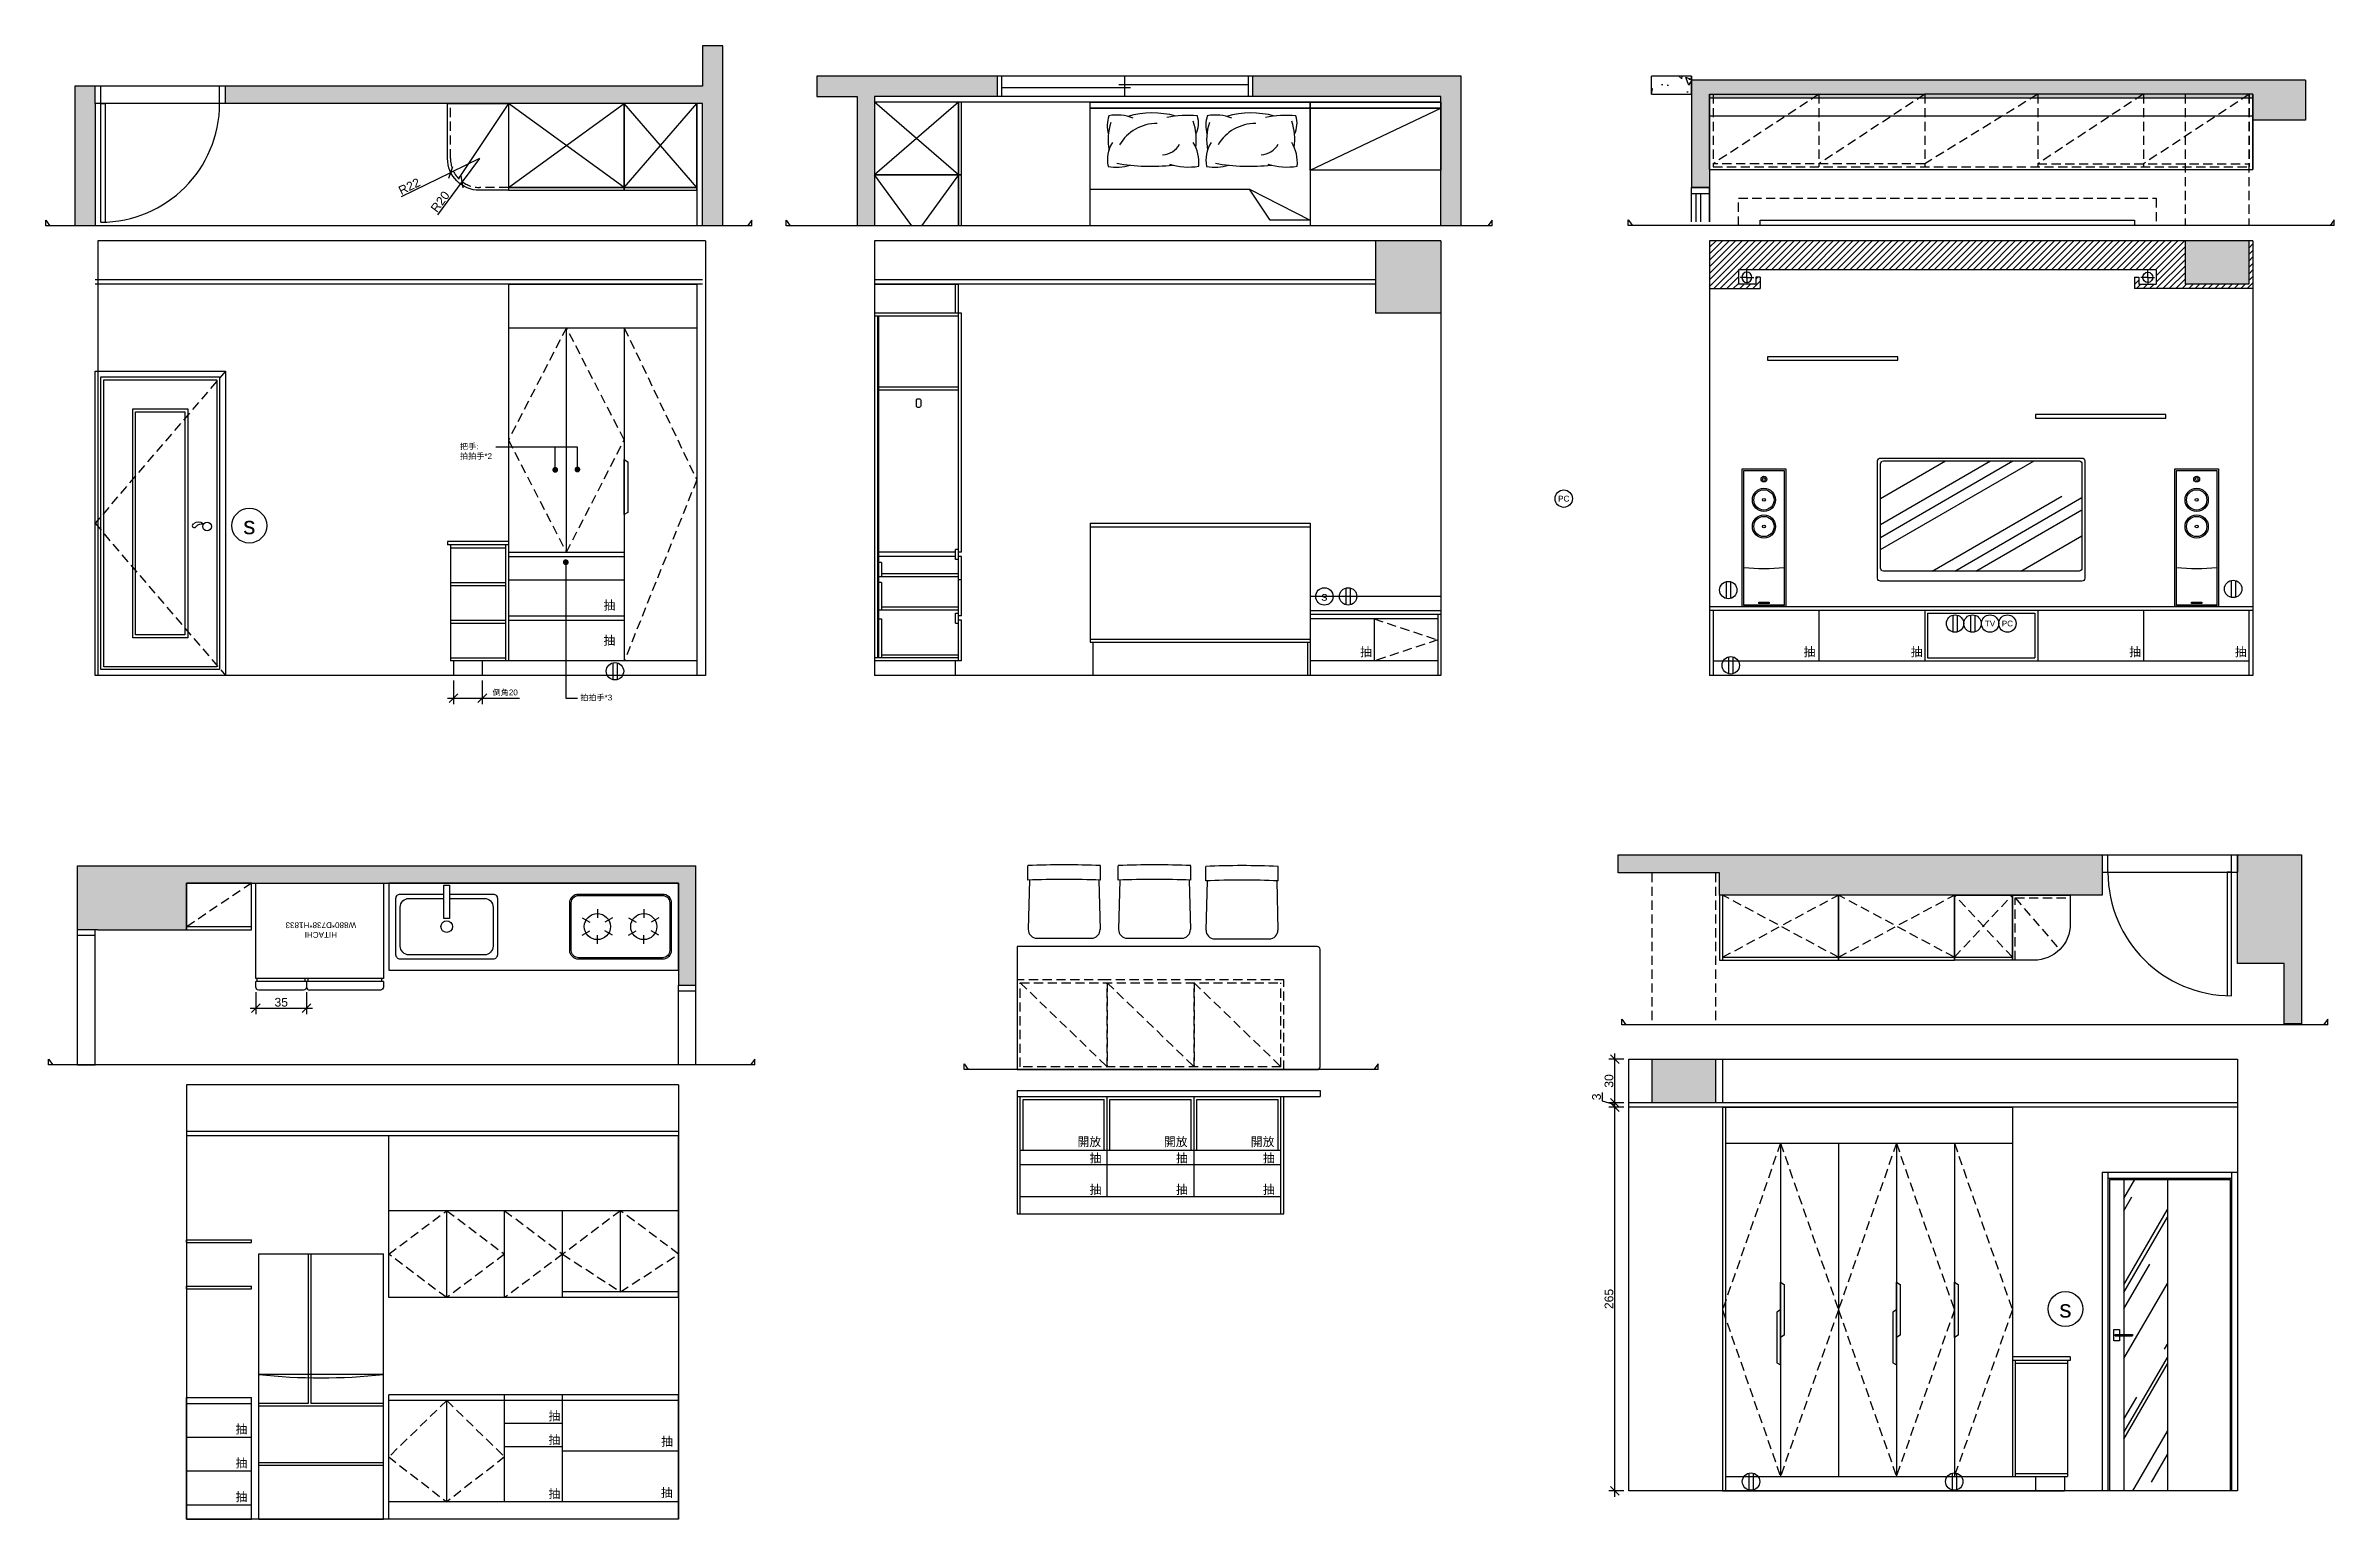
# Model space of a CAD drawing. Header units: millimetres. Extents: x 415 to 6095, y -1431 to 2703.
# Drawn here: x 3993 to 5572, y -157 to 860 of the extents above; entities that cross this region are included whole.
import ezdxf
from ezdxf import colors
from ezdxf.entities.mleader import LeaderData, LeaderLine
from ezdxf.enums import TextEntityAlignment as Align
from ezdxf.math import Vec2, Vec3

# ---------------------------------------------------------------- set-up
doc = ezdxf.new("R2010")
doc.units = ezdxf.units.MM
doc.header["$PDMODE"] = 3
doc.linetypes.add('HIDDEN', pattern=[9.525, 6.35, -3.175])
for name, color, linetype in [('02-結構樑', 251, 'HIDDEN'), ('03-結構牆', 8, 'Continuous'), ('04-門線', 94, 'Continuous'), ('05-窗線', 150, 'Continuous'), ('06-傢俱', 6, 'Continuous'), ('10-標註', 140, 'Continuous'), ('11-填充', 8, 'Continuous'), ('12-天花板', 120, 'Continuous'), ('13-線', 40, 'Continuous'), ('14-燈具', 40, 'Continuous')]:
    doc.layers.add(name, color=color, linetype=linetype)
doc.layers.add('15-板', color=3, linetype='Continuous', plot=False)
doc.styles.get("Standard").update_dxf_attribs({"font": 'arial.ttf'})
doc.dimstyles.new('1倍', dxfattribs={"dimtxt": 6, "dimasz": 6, "dimexe": 4, "dimexo": 3.5, "dimgap": 1, "dimtad": 1, "dimdec": 1, "dimtxsty": 'Standard', "dimblk": 'OBLIQUE', "dimcen": 0.09, "dimdle": 4, "dimclrd": 140, "dimclre": 140, "dimclrt": 140, "dimadec": 0, "dimazin": 0, "dimtfac": 1, "dimtdec": 1, "dimtmove": 0, "dimatfit": 3, "dimfxl": 1, "dimarcsym": 1})

msp = doc.modelspace()

# ---------------------------------------------------------------- texts
at = {"layer": '10-標註'}
for s, p in [('抽', (4382.05, 474.03)), ('抽', (4382.05, 449.75)), ('抽', (4904.17, 441.87)), ('抽', (5210.32, 441.87)), ('抽', (5284.22, 441.87)), ('抽', (5435.02, 441.87)), ('抽', (5507.94, 441.87)), ('開放', (4713.23, 103.66)), ('抽', (4717.51, 92.43)), ('開放', (4772.87, 103.66)), ('抽', (4777.15, 92.43)), ('開放', (4832.84, 103.66)), ('抽', (4837.12, 92.43)), ('抽', (4717.51, 70.66)), ('抽', (4777.15, 70.66)), ('抽', (4837.12, 70.66)), ('抽', (4128.04, -94.71)), ('抽', (4344.04, -85.56)), ('抽', (4344.04, -102)), ('抽', (4421.84, -103.16)), ('抽', (4128.04, -118.08)), ('抽', (4128.04, -141.45)), ('抽', (4344.04, -139.29)), ('抽', (4421.61, -138.57))]:
    msp.add_text(s, height=6, dxfattribs=at).set_placement(p, align=Align.MIDDLE)

# ---------------------------------------------------------------- blocks, each defined once
blk = doc.blocks.new('*U74')
at = {"layer": '06-傢俱'}
blk.add_line((0, 3), (0, -3), dxfattribs=at)
blk = doc.blocks.new('*U75')
at = {"layer": '06-傢俱', "color": 0, "linetype": 'ByBlock', "lineweight": -2, "transparency": 16777216}
for p, rotation in [((4082, -58.7), 59.99999999999999), ((4097.6, -58.7), 299.9999999999999), ((4082, -67.7), 120), ((4089.8, -72.2), 180), ((4097.6, -67.7), 240)]:
    blk.add_blockref('*U74', p, dxfattribs=dict(at, rotation=rotation))
blk.add_blockref('*U74', (4089.8, -54.2), dxfattribs=at)
blk = doc.blocks.new('*U76')
at = {"layer": '06-傢俱'}
blk.add_line((0, 3), (0, -3), dxfattribs=at)
blk = doc.blocks.new('*U77')
at = {"layer": '06-傢俱', "color": 0, "linetype": 'ByBlock', "lineweight": -2, "transparency": 16777216}
for p, rotation in [((4082, -58.7), 59.99999999999999), ((4097.6, -58.7), 299.9999999999999), ((4082, -67.7), 120), ((4089.8, -72.2), 180), ((4097.6, -67.7), 240)]:
    blk.add_blockref('*U76', p, dxfattribs=dict(at, rotation=rotation))
blk.add_blockref('*U76', (4089.8, -54.2), dxfattribs=at)
blk = doc.blocks.new('爐子')
at = {"layer": '06-傢俱'}
for points in [[(6, 22.5), (64, 22.5, -0.414214), (70, 16.5), (70, -16.5, -0.414214), (64, -22.5), (6, -22.5, -0.414214), (0, -16.5), (0, 16.5, -0.414214)], [(6, 21.5), (64, 21.5, -0.414214), (69, 16.5), (69, -16.5, -0.414214), (64, -21.5), (6, -21.5, -0.414214), (1, -16.5), (1, 16.5, -0.414214)]]:
    blk.add_lwpolyline(points, format="xyb", close=True, dxfattribs=at)
for centre in [(19, 0), (51, 0)]:
    blk.add_circle(centre, 9, dxfattribs=at)
for name, p in [('*U75', (-4070.8, 63.2)), ('*U77', (-4038.8, 63.2))]:
    blk.add_blockref(name, p, dxfattribs=at)
blk = doc.blocks.new('水槽')
at = {"layer": '06-傢俱'}
for points in [[(33, -22.5), (3, -22.5, -0.414214), (0, -19.5), (0, 19.5, -0.414214), (3, 22.5), (67, 22.5, -0.414214), (70, 19.5), (70, -19.5, -0.414214), (67, -22.5), (37, -22.5)], [(33, -19.5), (9, -19.5, -0.414214), (3, -13.5), (3, 13.5, -0.414214), (9, 19.5), (61, 19.5, -0.414214), (67, 13.5), (67, -13.5, -0.414214), (61, -19.5), (37, -19.5)]]:
    blk.add_lwpolyline(points, format="xyb", dxfattribs=at)
blk.add_lwpolyline([(33, -5.7), (37, -5.7), (37, -28.7), (33, -28.7)], close=True, dxfattribs=at)
blk.add_circle((35, 0), 4, dxfattribs=at)
blk = doc.blocks.new('上下櫃')
at = {"layer": '06-傢俱'}
blk.add_line((-45, 30.2), (0, 30.2), dxfattribs=at)
at = {"layer": '06-傢俱', "linetype": 'HIDDEN'}
blk.add_line((-45, 0), (0, 30.2), dxfattribs=at)
at = {"layer": '06-傢俱'}
blk.add_lwpolyline([(0, 32.2), (-45, 32.2), (-45, 0), (0, 0)], close=True, dxfattribs=at)
blk = doc.blocks.new('冰箱')
at = {"layer": '06-傢俱'}
for p, q in [((0, 67.8), (88, 67.8)), ((0, 65.8), (88, 65.8)), ((1, 67.8), (1, 65.8)), ((52, 67.8), (52, 65.8)), ((54, 67.8), (54, 65.8)), ((87, 67.8), (87, 65.8))]:
    blk.add_line(p, q, dxfattribs=at)
for points in [[(0, 67.8), (0, 71.8, -0.414214), (2, 73.8), (51, 73.8)], [(53, 67.8), (53, 71.8, -0.414214), (55, 73.8), (86, 73.8, -0.414214), (88, 71.8), (88, 67.8)]]:
    blk.add_lwpolyline(points, format="xyb", dxfattribs=at)
blk.add_lwpolyline([(88, 65.8), (88, 0), (0, 0), (0, 65.8)], dxfattribs=at)
blk.add_arc((51, 71.8), 2, 0, 90, dxfattribs=at)
at = {"layer": '06-傢俱', "insert": (17.5, 37.7), "char_height": 4, "attachment_point": 1}
blk.add_mtext_dynamic_manual_height_columns('\\pxqc;HITACHI\\PW880*D738*H1833', width=51.235, gutter_width=20, heights=[11.7], dxfattribs=at)
blk = doc.blocks.new('_Oblique')
at = {"color": 0, "linetype": 'ByBlock', "lineweight": -2}
blk.add_line((-0.5, -0.5), (0.5, 0.5), dxfattribs=at)
blk = doc.blocks.new('*D88')
at = {"layer": '06-傢俱', "color": 140, "lineweight": -2, "transparency": 16777216}
for p, q in [((4138, 206.8), (4138, 191.7)), ((4173, 206.8), (4173, 191.7)), ((4134, 195.7), (4177, 195.7))]:
    blk.add_line(p, q, dxfattribs=at)
at = {"layer": 'Defpoints', "color": 0, "transparency": 16777216}
for p in [(4138, 210.3), (4173, 210.3), (4173, 195.7)]:
    blk.add_point(p, dxfattribs=at)
at = {"layer": '06-傢俱', "color": 140, "lineweight": -2, "transparency": 16777216, "xscale": 6, "yscale": 6, "zscale": 6, "rotation": 180}
blk.add_blockref('_Oblique', (4138, 195.7), dxfattribs=at)
at = {"layer": '06-傢俱', "color": 140, "lineweight": -2, "transparency": 16777216, "xscale": 6, "yscale": 6, "zscale": 6}
blk.add_blockref('_Oblique', (4173, 195.7), dxfattribs=at)
at = {"layer": '06-傢俱', "color": 140, "transparency": 16777216, "insert": (4155.5, 199.8), "char_height": 6, "attachment_point": 5}
blk.add_mtext('35', dxfattribs=at)
blk = doc.blocks.new('冰箱立面')
at = {"layer": '06-傢俱'}
for p, q in [((0, 0), (0, 183.3)), ((0, 183.3), (86, 183.3)), ((34, 183.3), (34, 80)), ((36, 183.3), (36, 80)), ((86, 0), (86, 183.3)), ((86, 100), (0, 100)), ((34, 80), (0, 80)), ((86, 80), (36, 80)), ((86, 78), (0, 78)), ((86, 39), (0, 39)), ((86, 37), (0, 37)), ((0, 0), (86, 0))]:
    blk.add_line(p, q, dxfattribs=at)
blk.add_arc((43, 495.4), 397.8, 263.794, 276.206, dxfattribs=at)
blk = doc.blocks.new('椅子')
at = {"layer": '06-傢俱'}
for p, q in [((0, -10), (0, 0)), ((1, -10), (0.2, -43.9)), ((49, -10), (49.8, -43.9)), ((50, -10), (50, 0)), ((6.2, -50), (43.8, -50))]:
    blk.add_line(p, q, dxfattribs=at)
for centre, radius, start, end in [((25, -598.1), 598.7, 87.6066, 92.3934), ((25, -608.1), 598.7, 87.6066, 92.3934), ((6.2, -44), 6, 178.5679, 270), ((43.8, -44), 6, 270, 1.4321)]:
    blk.add_arc(centre, radius, start, end, dxfattribs=at)
blk = doc.blocks.new('餐桌')
at = {"layer": '06-傢俱', "linetype": 'HIDDEN'}
for p, q in [((2, -25), (182, -25)), ((2, -83), (2, -25)), ((2, -25), (62, -83)), ((122, -23), (62, -23)), ((62, -25), (62, -83)), ((62, -25), (122, -83)), ((122, -83), (122, -25)), ((122, -25), (182, -83)), ((182, -83), (182, -25)), ((182, -83), (2, -83)), ((62, -85), (122, -85))]:
    blk.add_line(p, q, dxfattribs=at)
at = {"layer": '06-傢俱'}
blk.add_lwpolyline([(0, -85), (207, -85, 0.414214), (209, -83), (209, -2, 0.414214), (207, 0), (0, 0)], format="xyb", close=True, dxfattribs=at)
at = {"layer": '06-傢俱', "linetype": 'HIDDEN'}
for points in [[(62, -23), (0, -23), (0, -85), (62, -85)], [(62, -83), (62, -25)], [(122, -85), (184, -85), (184, -23), (122, -23)], [(122, -25), (122, -83)]]:
    blk.add_lwpolyline(points, dxfattribs=at)
blk = doc.blocks.new('門93')
at = {"layer": '04-門線'}
for p, q in [((0, 0), (-12, 0)), ((-12, 0), (-12, -93.3)), ((0, 0), (0, -93.3)), ((-12, -4), (0, -4)), ((-12, -89.3), (0, -89.3)), ((-12, -93.3), (0, -93.3))]:
    blk.add_line(p, q, dxfattribs=at)
blk.add_lwpolyline([(-97.3, -89.3), (-12, -89.3), (-12, -86.3), (-97.2, -86.3)], dxfattribs=at)
blk.add_arc((-12, -89.3), 85.3, 90, 180, dxfattribs=at)
blk = doc.blocks.new('廚櫃')
at = {"layer": '06-傢俱'}
for p, q in [((2, 0), (0, 0)), ((0, 0), (0, -45)), ((0, -45), (2, -45)), ((2, -43), (202, -43))]:
    blk.add_line(p, q, dxfattribs=at)
at = {"layer": '06-傢俱', "linetype": 'HIDDEN'}
for p, q in [((2, -43), (82, 0)), ((82, -43), (2, 0)), ((82, -43), (162, 0)), ((162, -43), (82, 0)), ((162, -43), (202, 0)), ((202, -43), (162, 0)), ((204, -45), (204, -2)), ((204, -2), (242, -2)), ((204, -2), (234.7, -37.7))]:
    blk.add_line(p, q, dxfattribs=at)
at = {"layer": '06-傢俱'}
for points in [[(2, 0), (2, -45), (82, -45), (82, 0)], [(82, 0), (82, -45), (162, -45), (162, 0)], [(162, -45), (162, 0), (162, 0), (162, -45)], [(162, -45), (162, 0), (202, 0), (202, -45)]]:
    blk.add_lwpolyline(points, close=True, dxfattribs=at)
blk.add_lwpolyline([(202, -45), (202, 0), (242, 0), (242, -20, -0.414214), (217, -45)], format="xyb", close=True, dxfattribs=at)
blk = doc.blocks.new('*D91')
at = {"layer": '03-結構牆', "color": 140, "lineweight": -2, "transparency": 16777216}
for p, q in [((5082.1, 127.5), (5071.9, 127.5)), ((5075.9, -141.5), (5075.9, 131.5)), ((5082.1, -137.5), (5071.9, -137.5))]:
    blk.add_line(p, q, dxfattribs=at)
at = {"layer": 'Defpoints', "color": 0, "transparency": 16777216}
for p in [(5075.9, 127.5), (5085.6, 127.5), (5085.6, -137.5)]:
    blk.add_point(p, dxfattribs=at)
at = {"layer": '03-結構牆', "color": 140, "lineweight": -2, "transparency": 16777216, "xscale": 6, "yscale": 6, "zscale": 6}
for p, rotation in [((5075.9, 127.5), 90), ((5075.9, -137.5), 270)]:
    blk.add_blockref('_Oblique', p, dxfattribs=dict(at, rotation=rotation))
at = {"layer": '03-結構牆', "color": 140, "transparency": 16777216, "insert": (5071.9, -5), "char_height": 6, "attachment_point": 5, "rotation": 90}
blk.add_mtext('265', dxfattribs=at)
blk = doc.blocks.new('*D92')
at = {"layer": '03-結構牆', "color": 140, "lineweight": -2, "transparency": 16777216}
for p, q in [((5067.4, 131.6), (5067.4, 137.5)), ((5075.9, 129), (5067.4, 131.6)), ((5082.1, 130.5), (5071.9, 130.5)), ((5082.1, 127.5), (5071.9, 127.5)), ((5075.9, 123.5), (5075.9, 134.5))]:
    blk.add_line(p, q, dxfattribs=at)
at = {"layer": 'Defpoints', "color": 0, "transparency": 16777216}
for p in [(5075.9, 130.5), (5085.6, 130.5), (5085.6, 127.5)]:
    blk.add_point(p, dxfattribs=at)
at = {"layer": '03-結構牆', "color": 140, "lineweight": -2, "transparency": 16777216, "xscale": 6, "yscale": 6, "zscale": 6}
for p, rotation in [((5075.9, 130.5), 90), ((5075.9, 127.5), 270)]:
    blk.add_blockref('_Oblique', p, dxfattribs=dict(at, rotation=rotation))
at = {"layer": '03-結構牆', "color": 140, "transparency": 16777216, "insert": (5063.3, 134.5), "char_height": 6, "attachment_point": 5, "rotation": 90}
blk.add_mtext('3', dxfattribs=at)
blk = doc.blocks.new('*D93')
at = {"layer": '03-結構牆', "color": 140, "lineweight": -2, "transparency": 16777216}
for p, q in [((5082.1, 160.5), (5071.9, 160.5)), ((5075.9, 126.5), (5075.9, 164.5)), ((5082.1, 130.5), (5071.9, 130.5))]:
    blk.add_line(p, q, dxfattribs=at)
at = {"layer": 'Defpoints', "color": 0, "transparency": 16777216}
for p in [(5075.9, 160.5), (5085.6, 160.5), (5085.6, 130.5)]:
    blk.add_point(p, dxfattribs=at)
at = {"layer": '03-結構牆', "color": 140, "lineweight": -2, "transparency": 16777216, "xscale": 6, "yscale": 6, "zscale": 6}
for p, rotation in [((5075.9, 160.5), 90), ((5075.9, 130.5), 270)]:
    blk.add_blockref('_Oblique', p, dxfattribs=dict(at, rotation=rotation))
at = {"layer": '03-結構牆', "color": 140, "transparency": 16777216, "insert": (5071.9, 145.5), "char_height": 6, "attachment_point": 5, "rotation": 90}
blk.add_mtext('30', dxfattribs=at)
blk = doc.blocks.new('插座')
at = {"layer": '13-線'}
for p, q in [((-3, 11.6), (-3, -11.6)), ((3, 11.6), (3, -11.6))]:
    blk.add_line(p, q, dxfattribs=at)
blk.add_circle((0, 0), 12, dxfattribs=at)
blk = doc.blocks.new('開關')
at = {"layer": '13-線'}
blk.add_circle((0, 0), 12, dxfattribs=at)
blk.add_text('s', height=12, dxfattribs=at).set_placement((0, 0), align=Align.MIDDLE)
blk = doc.blocks.new('門立面')
at = {"layer": '04-門線'}
h = blk.add_hatch(dxfattribs=at)
h.set_pattern_fill('AR-RROOF', color=256, scale=1.5, angle=60)
h.set_pattern_definition([(60, (15, 215), (8.9144, 91.64), [571.5, -76.2, 190.5, -38.1]), (60, (23.84, 268.41), (-62.934, -7.659), [114.3, -12.573, 228.6, -28.575]), (60, (-3.52, 247.69), (76.953, 184.3405), [304.8, -53.34, 152.4, -38.1])])
h.paths.add_polyline_path([(15, 108), (21, 108), (21, 107), (15, 107), (15, 0), (45, 0), (45, 215), (15, 215)])
for p, q in [((0, 220), (0, 0)), ((0, 220), (93.3, 220)), ((4, 220), (4, 0)), ((4, 216), (89.3, 216)), ((5, 215), (5, 0)), ((5, 215), (88.3, 215)), ((15, 215), (15, 0)), ((45, 215), (45, 0)), ((88.3, 215), (88.3, 0)), ((89.3, 220), (89.3, 0)), ((93.3, 220), (93.3, 0)), ((9, 108), (21, 108)), ((9, 107), (21, 107)), ((93.3, 0), (0, 0))]:
    blk.add_line(p, q, dxfattribs=at)
at = {"layer": '04-門線', "linetype": 'HIDDEN'}
for p, q in [((8, 107.5), (8, 111.5)), ((8, 111.5), (12, 111.5)), ((12, 111.5), (12, 108)), ((8, 103.5), (8, 107.5)), ((12, 103.5), (8, 103.5)), ((9, 107), (9, 108)), ((12, 107), (12, 103.5)), ((21, 108), (21, 107))]:
    blk.add_line(p, q, dxfattribs=at)
blk = doc.blocks.new('櫥櫃_立面')
at = {"layer": '06-傢俱'}
for p, q in [((0, 265), (0, 0)), ((0, 265), (200, 265)), ((2, 265), (2, 0)), ((200, 265), (200, 10)), ((2, 240), (200, 240)), ((40, 240), (40, 10)), ((80, 240), (80, 10)), ((120, 240), (120, 10)), ((160, 240), (160, 10)), ((240, 92.5), (200, 92.5)), ((240, 90), (200, 90)), ((202, 90), (202, 10)), ((238, 88), (202, 88)), ((238, 90), (238, 10)), ((240, 92.5), (240, 90)), ((0, 0), (236, 0)), ((2, 10), (238, 10)), ((202, 12), (238, 12)), ((216, 10), (216, 0)), ((236, 10), (236, 0))]:
    blk.add_line(p, q, dxfattribs=at)
at = {"layer": '06-傢俱', "linetype": 'HIDDEN'}
for p, q in [((40, 240), (0, 125)), ((40, 240), (80, 125)), ((120, 240), (80, 125)), ((120, 240), (160, 125)), ((160, 240), (200, 125)), ((0, 125), (40, 10)), ((80, 125), (40, 10)), ((80, 125), (120, 10)), ((160, 125), (120, 10)), ((200, 125), (160, 10))]:
    blk.add_line(p, q, dxfattribs=at)
at = {"layer": '06-傢俱'}
for points in [[(42.5, 142.5), (42.5, 107.5), (40, 106), (40, 125), (40, 144)], [(122.5, 142.5), (122.5, 107.5), (120, 106), (120, 125), (120, 144)], [(162.5, 142.5), (162.5, 107.5), (160, 106), (160, 125), (160, 144)], [(37.5, 123.5), (37.5, 88.5), (40, 87), (40, 106), (40, 125)], [(117.5, 123.5), (117.5, 88.5), (120, 87), (120, 106), (120, 125)]]:
    blk.add_lwpolyline(points, close=True, dxfattribs=at)
blk = doc.blocks.new('*U62')
at = {"layer": '06-傢俱'}
for p, q in [((50, 58), (0, 0)), ((0, 58), (50, 0)), ((130, 58), (50, 0)), ((50, 58), (130, 0)), ((130, 0), (164.4, 51.9))]:
    blk.add_line(p, q, dxfattribs=at)
for points in [[(0, 58), (50, 58), (50, 60), (0, 60)], [(0, 0), (50, 0), (50, 58), (0, 58)], [(50, 58), (130, 58), (130, 60), (50, 60)], [(50, 0), (130, 0), (130, 58), (50, 58)]]:
    blk.add_lwpolyline(points, close=True, dxfattribs=at)
blk.add_lwpolyline([(130, 60), (150, 60, -0.414214), (172, 38), (172, 0), (130, 0)], format="xyb", close=True, dxfattribs=at)
at = {"layer": '06-傢俱', "linetype": 'HIDDEN'}
blk.add_lwpolyline([(130, 58), (150, 58, -0.414214), (170, 38), (170, 0)], format="xyb", dxfattribs=at)
blk = doc.blocks.new('門_右')
at = {"layer": '04-門線'}
for p, q in [((-90, 12), (0, 12)), ((-90, 12), (-90, 0)), ((-90, 0), (0, 0)), ((-86, 12), (-86, 0)), ((-4, 12), (-4, 0)), ((0, 12), (0, 0))]:
    blk.add_line(p, q, dxfattribs=at)
blk.add_lwpolyline([(-4, 94), (-4, 12), (-7, 12), (-7, 93.9)], dxfattribs=at)
blk.add_arc((-4, 12), 82, 90, 180, dxfattribs=at)
blk = doc.blocks.new('_Dot')
at = {"color": 0, "linetype": 'ByBlock', "lineweight": -2}
blk.add_line((-0.5, 0), (-1, 0), dxfattribs=at)
at = {"color": 0, "linetype": 'ByBlock', "const_width": 0.5}
blk.add_lwpolyline([(-0.25, 0, 1), (0.25, 0, 1)], format="xyb", close=True, dxfattribs=at)
blk = doc.blocks.new('*D64')
at = {"layer": '10-標註', "color": 140, "lineweight": -2, "transparency": 16777216}
for p, q in [((4274.3, 422), (4274.3, 405.7)), ((4294.3, 422), (4294.3, 405.7)), ((4270.3, 409.7), (4294.3, 409.7)), ((4294.3, 409.7), (4320, 409.7))]:
    blk.add_line(p, q, dxfattribs=at)
at = {"layer": 'Defpoints', "color": 0, "transparency": 16777216}
for p in [(4274.3, 425.5), (4294.3, 425.5), (4294.3, 409.7)]:
    blk.add_point(p, dxfattribs=at)
at = {"layer": '10-標註', "color": 140, "lineweight": -2, "transparency": 16777216, "xscale": 6, "yscale": 6, "zscale": 6, "rotation": 180}
blk.add_blockref('_Oblique', (4274.3, 409.7), dxfattribs=at)
at = {"layer": '10-標註', "color": 140, "lineweight": -2, "transparency": 16777216, "xscale": 6, "yscale": 6, "zscale": 6}
blk.add_blockref('_Oblique', (4294.3, 409.7), dxfattribs=at)
at = {"layer": '10-標註', "color": 140, "transparency": 16777216, "insert": (4310.1, 413.5), "char_height": 6, "width": 19.168, "attachment_point": 5}
blk.add_mtext('{\\fPMingLiU|b0|i0|c136|p18;\\H0.66667x;倒角\\fArial|b0|i0|c0|p34;20}', dxfattribs=at)
blk = doc.blocks.new('*D65')
at = {"layer": '10-標註', "color": 140, "lineweight": -2, "transparency": 16777216}
for p in [(4292.3, 782.4), (4238.4, 756)]:
    blk.add_line(p, (4272.5, 772.7), dxfattribs=at)
at = {"layer": 'Defpoints', "color": 0, "transparency": 16777216}
for p in [(4292.3, 782.4), (4272.5, 772.7)]:
    blk.add_point(p, dxfattribs=at)
at = {"layer": '10-標註', "color": 140, "lineweight": -2, "transparency": 16777216, "xscale": 6, "yscale": 6, "zscale": 6, "rotation": 26.09111205467964}
blk.add_blockref('_Oblique', (4272.5, 772.7), dxfattribs=at)
at = {"layer": '10-標註', "color": 140, "transparency": 16777216, "insert": (4243.9, 763.1), "char_height": 6, "attachment_point": 5, "rotation": 26.0911}
blk.add_mtext('R22', dxfattribs=at)
blk = doc.blocks.new('*D66')
at = {"layer": '10-標註', "color": 140, "lineweight": -2, "transparency": 16777216}
for p in [(4292.3, 782.4), (4263.6, 743.5)]:
    blk.add_line(p, (4280.4, 766.3), dxfattribs=at)
at = {"layer": 'Defpoints', "color": 0, "transparency": 16777216}
for p in [(4292.3, 782.4), (4280.4, 766.3)]:
    blk.add_point(p, dxfattribs=at)
at = {"layer": '10-標註', "color": 140, "lineweight": -2, "transparency": 16777216, "xscale": 6, "yscale": 6, "zscale": 6, "rotation": 53.54436650629573}
blk.add_blockref('_Oblique', (4280.4, 766.3), dxfattribs=at)
at = {"layer": '10-標註', "color": 140, "transparency": 16777216, "insert": (4265.2, 752.5), "char_height": 6, "attachment_point": 5, "rotation": 53.5444}
blk.add_mtext('R20', dxfattribs=at)
blk = doc.blocks.new('門')
at = {"layer": '04-門線', "linetype": 'HIDDEN'}
for p, q in [((90, 0), (0, -105)), ((0, -105), (90, -210))]:
    blk.add_line(p, q, dxfattribs=at)
at = {"layer": '04-門線'}
blk.add_lwpolyline([(0, 0), (90, 0), (90, -210), (0, -210), (0, 0)], dxfattribs=at)
for points in [[(4, -4), (86, -4), (86, -206), (4, -206)], [(6, -6), (84, -6), (84, -204), (6, -204)], [(26, -26), (64, -26), (64, -184), (26, -184)], [(28, -28), (62, -28), (62, -182), (28, -182)]]:
    blk.add_lwpolyline(points, close=True, dxfattribs=at)
blk.add_circle((77.3, -107.2), 3, dxfattribs=at)
for centre, radius, start, end in [((68.5, -106.6), 1.42, 118.6512, 329.1456), ((71.4, -111), 6.68, 58.0846, 121.5212), ((73.8, -110.9), 5.41, 79.8249, 138.5609)]:
    blk.add_arc(centre, radius, start, end, dxfattribs=at)
blk = doc.blocks.new('床櫃')
at = {"layer": '06-傢俱'}
blk.add_line((47, -90), (4, 0), dxfattribs=at)
for points in [[(0, 0), (4, 0), (4, -90), (0, -90)], [(4, 0), (47, 0), (47, -90), (4, -90)]]:
    blk.add_lwpolyline(points, close=True, dxfattribs=at)
blk = doc.blocks.new('窗2片')
at = {"layer": '05-窗線'}
for p, q in [((0, 0), (0, -176.2)), ((0, 0), (14, 0)), ((14, 0), (14, -176.2)), ((0, -3), (14, -3)), ((6, -3), (6, -92.1)), ((14, -88.1), (0, -88.1)), ((8, -84.1), (8, -173.2)), ((0, -173.2), (14, -173.2)), ((0, -176.2), (14, -176.2))]:
    blk.add_line(p, q, dxfattribs=at)
blk = doc.blocks.new('櫃子_高低')
at = {"layer": '06-傢俱'}
for p, q in [((-130, 0), (-130, -260)), ((-130, 0), (0, 0)), ((0, 0), (0, -270)), ((-130, -30), (0, -30)), ((-90, -185), (-90, -30)), ((-50, -30), (-50, -260)), ((-130, -177.5), (-172, -177.5)), ((-172, -177.5), (-172, -180)), ((-130, -180), (-172, -180)), ((-170, -180), (-170, -260)), ((-170, -182), (-132, -182)), ((-132, -180), (-132, -260)), ((-130, -185), (-50, -185)), ((-130, -188), (-50, -188)), ((-130, -204), (-50, -204)), ((-170, -206), (-132, -206)), ((-170, -208), (-132, -208)), ((-170, -232), (-132, -232)), ((-170, -234), (-132, -234)), ((-130, -229), (-50, -229)), ((-130, -232), (-50, -232)), ((-170, -258), (-132, -258)), ((0, -260), (-170, -260)), ((-168, -260), (-168, -270)), ((-148, -260), (-148, -270)), ((0, -270), (-168, -270))]:
    blk.add_line(p, q, dxfattribs=at)
at = {"layer": '06-傢俱', "linetype": 'HIDDEN'}
for p, q in [((-90, -30), (-130, -107.5)), ((-50, -107.5), (-90, -30)), ((-50, -30), (0, -135)), ((-130, -107.5), (-90, -185)), ((-90, -185), (-50, -107.5)), ((0, -135), (-50, -260))]:
    blk.add_line(p, q, dxfattribs=at)
at = {"layer": '06-傢俱'}
blk.add_lwpolyline([(-50, -121), (-47.5, -122.5), (-47.5, -157.5), (-50, -159)], close=True, dxfattribs=at)
blk = doc.blocks.new('櫃子高低立面')
at = {"layer": '06-傢俱'}
for p, q in [((0, 270), (0, 0)), ((0, 270), (58, 270)), ((56, 250), (56, 270)), ((56, 250), (56, 270)), ((58, 10), (58, 270)), ((60, 250), (0, 250)), ((58, 248), (0, 248)), ((2, 248), (2, 12)), ((2.8, 248), (2.8, 12)), ((60, 85), (60, 250)), ((58, 199), (2.8, 199)), ((58, 197), (2.8, 197)), ((56, 85), (2.8, 85)), ((56, 82), (2.8, 82)), ((56, 80), (56, 87)), ((58, 87), (56, 87)), ((58, 80), (56, 80)), ((60, 85), (58, 85)), ((60, 82), (58, 82)), ((60, 41), (60, 82)), ((4.8, 78), (2.8, 78)), ((58, 68), (2.8, 68)), ((4.8, 64), (2.8, 64)), ((4.8, 78), (4.8, 68)), ((58, 70), (4.8, 70)), ((4.8, 64), (4.8, 45)), ((60, 66), (58, 66)), ((58, 45), (2.8, 45)), ((2.8, 39), (4.8, 39)), ((58, 47), (4.8, 47)), ((4.8, 39), (4.8, 12)), ((56, 36), (56, 43)), ((56, 43), (58, 43)), ((56, 36), (58, 36)), ((60, 41), (58, 41)), ((60, 38), (58, 38)), ((60, 10), (60, 38)), ((58, 12), (0, 12)), ((60, 10), (0, 10)), ((56, 0), (0, 0)), ((58, 14), (4.8, 14)), ((56, 0), (56, 10))]:
    blk.add_line(p, q, dxfattribs=at)
blk.add_lwpolyline([(29.9, 191), (30.9, 191, -0.414214), (31.9, 190), (31.9, 186, -0.414214), (30.9, 185), (29.9, 185, -0.414214), (28.9, 186), (28.9, 190, -0.414214)], format="xyb", close=True, dxfattribs=at)
blk = doc.blocks.new('電視櫃')
at = {"layer": '06-傢俱'}
for p, q in [((-52, 0), (-52, -375)), ((-52, 0), (0, 0)), ((-15.2, -375), (-15.2, 0)), ((0, 0), (0, -2.5)), ((0, -2.5), (0, -39)), ((0, -2.5), (0, -75.5)), ((0, -75.5), (0, -148.5)), ((0, -226.2), (0, -148.5)), ((0, -299.2), (0, -226.2)), ((0, -372.2), (0, -299.2)), ((-52, -375), (0, -375)), ((0, -375), (-52, -375)), ((0, -375), (0, -372.2))]:
    blk.add_line(p, q, dxfattribs=at)
at = {"layer": '06-傢俱', "linetype": 'HIDDEN'}
for p, q in [((0, -2.5), (-50, -2.5)), ((-50, -2.5), (-50, -372.5)), ((-48, -148.5), (-48, -2.5)), ((0, -75.5), (-48, -2.5)), ((0, -75.5), (-50, -75.5)), ((0, -148.5), (-48, -75.5)), ((0, -148.5), (-50, -148.5)), ((0, -226.5), (-48, -148.5)), ((0, -226.5), (-50, -226.5)), ((-48, -226.5), (-48, -372.5)), ((0, -299.2), (-48, -226.5)), ((0, -299.5), (-50, -299.5)), ((0, -372.5), (-48, -299.5)), ((-48, -372.5), (-50, -372.5)), ((0, -372.5), (-48, -372.5))]:
    blk.add_line(p, q, dxfattribs=at)
blk = doc.blocks.new('*U57')
at = {"layer": '14-燈具'}
blk.add_line((0, -5), (0, 5), dxfattribs=at)
blk = doc.blocks.new('*U58')
at = {"layer": '14-燈具', "color": 0, "linetype": 'ByBlock', "lineweight": -2, "transparency": 16777216}
blk.add_blockref('*U57', (3428.2, 265.7), dxfattribs=at)
for p, rotation in [((3423.2, 260.7), 90), ((3428.2, 255.7), 180), ((3433.2, 260.7), 270)]:
    blk.add_blockref('*U57', p, dxfattribs=dict(at, rotation=rotation))
blk = doc.blocks.new('燈_崁燈直徑15')
at = {"layer": '14-燈具'}
blk.add_circle((0, 0), 7.5, dxfattribs=at)
blk.add_blockref('*U58', (-3428.2, -260.7), dxfattribs=at)
blk = doc.blocks.new('線_網路出線')
at = {"layer": '13-線'}
blk.add_circle((0, 0), 12, dxfattribs=at)
blk.add_text('PC', height=8, dxfattribs=at).set_placement((0, 0), align=Align.MIDDLE)
blk = doc.blocks.new('線_電視出線')
at = {"layer": '13-線'}
blk.add_circle((0, 0), 12, dxfattribs=at)
blk.add_text('TV', height=8, dxfattribs=at).set_placement((0, 0), align=Align.MIDDLE)

# ---------------------------------------------------------------- dimensions: what is measured, and where the dimension line sits
at = {"layer": '03-結構牆'}
for base, p1, p2, picture, middle in [((5075.92, 160.49), (5085.55, 130.49), (5085.55, 160.49), '*D93', (5071.85, 145.49)), ((5075.92, 130.49), (5085.55, 127.49), (5085.55, 130.49), '*D92', (5063.29, 132.56))]:
    dim = msp.add_linear_dim(base=base, p1=p1, p2=p2, angle=90, dimstyle='1倍', override={"dimtmove": 1}, dxfattribs=at)
    dim.commit()
    dim.dimension.update_dxf_attribs({"geometry": picture, "text_midpoint": middle})
dim = msp.add_linear_dim(base=(5075.92, 127.49), p1=(5085.55, -137.51), p2=(5085.55, 127.49), angle=90, dimstyle='1倍', dxfattribs=at)
dim.commit()
dim.dimension.update_dxf_attribs({"geometry": '*D91', "text_midpoint": (5071.86, -5.01)})
at = {"layer": '06-傢俱'}
dim = msp.add_linear_dim(base=(4172.98, 195.74), p1=(4137.98, 210.27), p2=(4172.98, 210.27), dimstyle='1倍', dxfattribs=at)
dim.commit()
dim.dimension.update_dxf_attribs({"geometry": '*D88', "text_midpoint": (4155.48, 199.81)})
at = {"layer": '10-標註'}
dim = msp.add_radius_dim(center=(4292.29, 782.36), mpoint=(4272.54, 772.68), dimstyle='1倍', dxfattribs=at)
dim.commit()
dim.dimension.update_dxf_attribs({"geometry": '*D65', "text_midpoint": (4245.7, 759.54), "dimtype": 164})
dim = msp.add_radius_dim(center=(4292.29, 782.36), mpoint=(4280.41, 766.27), dimstyle='1倍', dxfattribs=at)
dim.commit()
dim.dimension.update_dxf_attribs({"geometry": '*D66', "text_midpoint": (4265.16, 752.47)})
dim = msp.add_linear_dim(base=(4294.29, 409.73), p1=(4274.29, 425.51), p2=(4294.29, 425.51), text='{\\fPMingLiU|b0|i0|c136|p18;\\H0.66667x;倒角\\fArial|b0|i0|c0|p34;<>}', dimstyle='1倍', dxfattribs=at)
dim.commit()
dim.dimension.update_dxf_attribs({"geometry": '*D64', "text_midpoint": (4310.14, 409.73), "dimtype": 160})

# ---------------------------------------------------------------- hatches: boundary and pattern name
at = {"layer": '03-結構牆'}
h = msp.add_hatch(color=256, dxfattribs=at)
h.dxf.hatch_style = 1
h.paths.add_polyline_path([(5128.79, 836.5), (5128.79, 826.66), (5128.79, 762.26), (5141.29, 762.26), (5141.29, 824), (5143.79, 824), (5216.79, 824), (5289.79, 824), (5367.79, 824), (5446.29, 824), (5516.29, 824), (5516.29, 808.8), (5552.51, 808.8), (5552.51, 836.5)])
at = {"layer": '06-傢俱'}
h = msp.add_hatch(dxfattribs=at)
h.set_pattern_fill('AR-RROOF', color=256, scale=1.8, angle=30)
h.set_pattern_definition([(30, (5259.293, 573.506), (64.248, 89.887), [685.8, -91.44, 228.6, -45.72]), (30, (5300.524, 623.707), (-69.998, 29.8), [137.16, -15.088, 274.32, -34.29]), (30, (5259.66, 618.59), (190.576, 145.4004), [365.76, -64.008, 182.88, -45.72])])
h.paths.add_polyline_path([(5398.29, 571.51, 0.4142136), (5396.29, 573.51), (5261.29, 573.51, 0.4142136), (5259.29, 571.51), (5259.29, 499.51, 0.4142136), (5261.29, 497.51), (5396.29, 497.51, 0.4142136), (5398.29, 499.51)])
at = {"layer": '11-填充'}
h = msp.add_hatch(color=256, dxfattribs=at)
h.dxf.hatch_style = 1
h.paths.add_polyline_path([(4460.29, 832.36), (4460.29, 860.16), (4446.29, 860.16), (4446.29, 832.36), (4116.99, 832.36), (4116.99, 820.36), (4446.29, 820.36), (4446.29, 735.76), (4460.29, 735.76)])
h.paths.add_polyline_path([(4012.99, 735.76), (4026.99, 735.76), (4026.99, 820.36), (4026.99, 832.36), (4012.99, 832.36)])
h = msp.add_hatch(color=256, dxfattribs=at)
h.dxf.hatch_style = 1
h.paths.add_polyline_path([(4552.96, 825.16), (4552.96, 735.76), (4564.96, 735.76), (4564.96, 825.16), (4649.56, 825.16), (4649.56, 839.16), (4552.96, 839.16), (4525.16, 839.16), (4525.16, 825.16)])
h.paths.add_polyline_path([(4825.76, 839.16), (4825.76, 825.16), (4955.76, 825.16), (4955.76, 735.76), (4969.76, 735.76), (4969.76, 839.16)])
h = msp.add_hatch(dxfattribs=at)
h.set_pattern_fill('AR-CONC', color=256, scale=0.3, angle=90)
h.set_pattern_definition([(140, (4978.793, 488.256), (4.7817, 54.6554), [5.715, -62.865]), (85, (4978.793, 488.256), (-57.317, -10.573), [4.572, -50.292]), (190.451, (4979.19, 492.81), (-52.535, 44.0824), [4.857, -53.427]), (136.184, (4963.55, 488.256), (12.613, 81.324), [8.572, -94.297]), (186.636, (4964.604, 495.03), (-74.228, 71.221), [7.286, -80.14]), (81.184, (4963.55, 488.26), (-74.228, 71.221), [6.858, -75.438]), (111, (4967.363, 495.876), (30.6796, 45.4843), [5.715, -62.865]), (56, (4967.363, 495.876), (-55.256, 18.541), [4.572, -50.292]), (161.451, (4969.92, 499.666), (-24.577, 64.025), [4.857, -53.427]), (127.5, (4978.793, 488.256), (-25.3665, 0.9266), [0, -49.6824, 0, -51.054, 0, -50.4825]), (97.5, (4978.793, 488.256), (-30.0542, 20.0459), [0, -29.1084, 0, -48.5394, 0, -19.2405]), (57.5, (4978.793, 471.263), (1.7186, 40.6772), [0, -19.05, 0, -59.436, 0, -78.867]), (47.5, (4978.793, 463.643), (-7.628, 44.4388), [0, -24.765, 0, -39.4716, 0, -56.007])])
h.paths.add_polyline_path([(5101.31, 839.16), (5101.31, 826.66), (5128.79, 826.66), (5128.79, 839.16)])
h = msp.add_hatch(color=256, dxfattribs=at)
h.dxf.hatch_style = 1
h.paths.add_polyline_path([(4955.76, 725.51), (4910.76, 725.51), (4910.76, 675.51), (4955.76, 675.51)])
h = msp.add_hatch(dxfattribs=at)
h.set_pattern_fill('ANSI31', color=256)
h.set_pattern_definition([(45, (5141.2933, 725.5056), (-2.245064, 2.245064), [])])
h.paths.add_polyline_path([(5469.49, 725.51), (5141.29, 725.51), (5141.29, 692.51), (5176.29, 692.51), (5176.29, 700.51), (5173.29, 700.51), (5173.29, 695.51), (5161.29, 695.51), (5161.29, 705.51), (5449.49, 705.51), (5449.49, 695.51), (5437.49, 695.51), (5437.49, 700.51), (5434.49, 700.51), (5434.49, 692.51), (5516.29, 692.51), (5516.29, 725.51), (5513.49, 725.51), (5513.49, 695.51), (5469.49, 695.51)])
h = msp.add_hatch(color=256, dxfattribs=at)
h.dxf.hatch_style = 1
h.paths.add_polyline_path([(5513.49, 725.51), (5469.49, 725.51), (5469.49, 695.51), (5513.49, 695.51)])
at = {"layer": '11-填充', "linetype": 'HIDDEN'}
h = msp.add_hatch(color=256, dxfattribs=at)
h.dxf.hatch_style = 1
h.paths.add_polyline_path([(5412.28, 301.58), (5078.28, 301.58), (5078.28, 289.08), (5148.28, 289.08), (5148.28, 273.88), (5412.28, 273.88)])
h.paths.add_polyline_path([(5549.78, 301.58), (5505.58, 301.58), (5505.58, 287.58), (5505.58, 226.48), (5537.78, 226.48), (5537.78, 184.96), (5549.78, 184.96)])
at = {"layer": '11-填充'}
h = msp.add_hatch(color=256, dxfattribs=at)
h.dxf.hatch_style = 1
h.paths.add_polyline_path([(4429.69, 222.07), (4429.69, 211.57), (4441.69, 211.57), (4441.69, 294.07), (4014.99, 294.07), (4014.99, 249.87), (4028.99, 249.87), (4090.09, 249.87), (4090.09, 282.07), (4135.09, 282.07), (4429.69, 282.07)])
h = msp.add_hatch(color=256, dxfattribs=at)
h.dxf.hatch_style = 1
h.paths.add_polyline_path([(5145.48, 160.49), (5101.48, 160.49), (5101.48, 130.49), (5145.48, 130.49)])

# ---------------------------------------------------------------- linework, layer by layer
at = {"layer": '02-結構樑'}
for p, q in [((5469.49, 826.66), (5469.49, 736.03)), ((5513.49, 826.66), (5513.49, 736.03)), ((5101.48, 289.08), (5101.48, 184.96)), ((5145.48, 289.08), (5145.48, 184.96))]:
    msp.add_line(p, q, dxfattribs=at)
at = {"layer": '02-結構樑', "linetype": 'ByBlock'}
for p in [(4910.76, 725.51), (4955.76, 675.51)]:
    msp.add_line(p, (4910.76, 675.51), dxfattribs=at)
at = {"layer": '03-結構牆'}
for p, q in [((4460.29, 860.16), (4446.29, 860.16)), ((4446.29, 860.16), (4446.29, 832.36)), ((4460.29, 832.36), (4460.29, 860.16)), ((4552.96, 839.16), (4525.16, 839.16)), ((4525.16, 839.16), (4525.16, 825.16)), ((4649.56, 839.16), (4552.96, 839.16)), ((4969.76, 839.16), (4825.76, 839.16)), ((4969.76, 735.76), (4969.76, 839.16)), ((5101.31, 826.66), (5101.31, 839.16)), ((5128.79, 839.16), (5128.79, 762.26)), ((5128.79, 826.66), (5128.79, 839.16)), ((4012.99, 832.36), (4012.99, 735.76)), ((4026.99, 832.36), (4012.99, 832.36)), ((4446.29, 832.36), (4116.99, 832.36)), ((4460.29, 735.76), (4460.29, 832.36)), ((4525.16, 825.16), (4552.96, 825.16)), ((4552.96, 825.16), (4552.96, 735.76)), ((4649.56, 825.16), (4564.96, 825.16)), ((4564.96, 825.16), (4564.96, 735.76)), ((4955.76, 825.16), (4825.76, 825.16)), ((4955.76, 735.76), (4955.76, 825.16)), ((5552.51, 836.5), (5128.79, 836.5)), ((5141.29, 826.66), (5141.29, 774.66)), ((5552.51, 836.5), (5552.51, 808.8)), ((4026.99, 820.36), (4026.99, 735.76)), ((4026.99, 820.36), (4026.99, 820.36)), ((4446.29, 820.36), (4116.99, 820.36)), ((4446.29, 735.76), (4446.29, 820.36)), ((5141.29, 762.26), (5128.79, 762.26)), ((4028.99, 725.51), (4028.99, 425.51)), ((4448.29, 725.51), (4028.99, 725.51)), ((4448.29, 725.51), (4448.29, 425.51)), ((4564.96, 725.51), (4564.96, 425.51)), ((4955.76, 725.51), (4564.96, 725.51)), ((4955.76, 725.51), (4955.76, 425.51)), ((5141.29, 725.51), (5141.29, 425.51)), ((5516.29, 725.51), (5141.29, 725.51)), ((5469.49, 725.51), (5469.49, 695.51)), ((5513.49, 725.51), (5513.49, 695.51)), ((5516.29, 725.51), (5516.29, 425.51)), ((4446.29, 698.51), (4026.99, 698.51)), ((4446.29, 695.51), (4026.99, 695.51)), ((4910.76, 698.51), (4564.96, 698.51)), ((4910.76, 695.51), (4564.96, 695.51)), ((5449.49, 705.51), (5161.29, 705.51)), ((5161.29, 705.51), (5161.29, 695.51)), ((5173.29, 695.51), (5161.29, 695.51)), ((5176.29, 700.51), (5173.29, 700.51)), ((5173.29, 700.51), (5173.29, 695.51)), ((5176.29, 700.51), (5176.29, 692.51)), ((5434.49, 700.51), (5437.49, 700.51)), ((5434.49, 700.51), (5434.49, 692.51)), ((5437.49, 700.51), (5437.49, 695.51)), ((5437.49, 695.51), (5449.49, 695.51)), ((5449.49, 705.51), (5449.49, 695.51)), ((5513.49, 695.51), (5469.49, 695.51)), ((5141.29, 692.51), (5176.29, 692.51)), ((5516.29, 692.51), (5434.49, 692.51)), ((5469.49, 692.51), (5434.49, 692.51)), ((5141.29, 473.01), (5516.29, 473.01)), ((5141.29, 470.51), (5516.29, 470.51)), ((5143.79, 470.51), (5143.79, 425.51)), ((5216.79, 470.51), (5216.79, 435.51)), ((5289.79, 470.51), (5289.79, 435.51)), ((5291.79, 468.51), (5291.79, 437.51)), ((5291.79, 468.51), (5365.79, 468.51)), ((5365.79, 468.51), (5365.79, 437.51)), ((5367.79, 470.51), (5367.79, 435.51)), ((5440.79, 470.51), (5440.79, 435.51)), ((5513.49, 470.51), (5513.49, 425.51)), ((5143.79, 435.51), (5513.49, 435.51)), ((5291.79, 437.51), (5365.79, 437.51)), ((4448.29, 425.51), (4028.99, 425.51)), ((4955.76, 425.51), (4564.96, 425.51)), ((5516.29, 425.51), (5141.29, 425.51)), ((5412.28, 301.58), (5412.28, 287.58)), ((4014.99, 294.07), (4441.69, 294.07)), ((4014.99, 249.87), (4014.99, 294.07)), ((4441.69, 211.57), (4441.69, 294.07)), ((4090.09, 249.87), (4090.09, 282.07)), ((4090.09, 282.07), (4429.69, 282.07)), ((4429.69, 282.07), (4429.69, 211.57)), ((4028.99, 249.87), (4090.09, 249.87)), ((5085.55, -137.51), (5085.55, 160.49)), ((5085.55, 160.49), (5505.58, 160.49)), ((5101.48, 160.49), (5101.48, 130.49)), ((5145.48, 160.49), (5145.48, 130.49)), ((5150.28, 160.49), (5150.28, 130.49)), ((5505.58, 160.49), (5505.58, -137.51)), ((4090.09, 142.93), (4090.09, -157.07)), ((4429.69, 142.93), (4090.09, 142.93)), ((4429.69, 142.93), (4429.69, -157.07)), ((5505.58, 130.49), (5085.55, 130.49)), ((5505.58, 127.49), (5085.55, 127.49)), ((4090.09, 110.93), (4429.69, 110.93)), ((4090.09, 107.93), (4429.69, 107.93)), ((5505.58, -137.51), (5085.55, -137.51)), ((4429.69, -157.07), (4090.09, -157.07))]:
    msp.add_line(p, q, dxfattribs=at)
for points in [[(5101.31, 826.66), (5128.79, 826.66)], [(5552.51, 808.8), (5516.29, 808.8), (5516.29, 808.8), (5516.29, 824), (5446.29, 824), (5367.79, 824), (5289.79, 824), (5216.79, 824), (5143.79, 824), (5141.29, 824), (5141.29, 759.6)], [(5505.58, 301.58), (5549.78, 301.58), (5549.78, 184.96), (5537.78, 184.96), (5537.78, 226.48), (5505.58, 226.48), (5505.58, 287.58), (5505.58, 301.58), (5505.58, 289.58)]]:
    msp.add_lwpolyline(points, dxfattribs=at)
msp.add_lwpolyline([(5412.28, 273.88), (5148.28, 273.88), (5148.28, 289.08), (5078.28, 289.08), (5078.28, 301.58), (5412.28, 301.58)], close=True, dxfattribs=at)
at = {"layer": '04-門線'}
for p, q in [((4028.99, 249.87), (4014.99, 249.87)), ((4014.99, 156.57), (4014.99, 249.87)), ((4026.99, 245.87), (4014.99, 245.87)), ((4026.99, 156.57), (4026.99, 249.87)), ((4429.69, 211.57), (4441.69, 211.57)), ((4429.69, 156.57), (4429.69, 211.57)), ((4441.69, 207.57), (4429.69, 207.57)), ((4441.69, 156.57), (4441.69, 211.57)), ((4014.99, 156.57), (4026.99, 156.57)), ((4014.99, 156.57), (4026.99, 156.57)), ((4441.69, 156.57), (4429.69, 156.57))]:
    msp.add_line(p, q, dxfattribs=at)
at = {"layer": '05-窗線'}
for p, q in [((5128.79, 762.26), (5141.29, 762.26)), ((5128.79, 762.26), (5141.29, 762.26)), ((5128.79, 738.69), (5128.79, 762.26)), ((5128.79, 758.26), (5141.29, 758.26)), ((5141.29, 762.26), (5141.29, 738.69)), ((5141.29, 738.69), (5141.29, 762.26))]:
    msp.add_line(p, q, dxfattribs=at)
at = {"layer": '05-窗線', "color": 4}
for p, q in [((5132.04, 758.26), (5135.04, 758.26)), ((5132.04, 738.69), (5132.04, 758.26)), ((5135.04, 758.26), (5135.04, 738.69))]:
    msp.add_line(p, q, dxfattribs=at)
at = {"layer": '06-傢俱'}
for p, q in [((4622.96, 771.16), (4564.96, 821.16)), ((4622.96, 821.16), (4564.96, 771.16)), ((4590.62, 735.76), (4564.96, 771.16)), ((4622.96, 771.16), (4597.3, 735.76)), ((4713.76, 761.06), (4823.67, 761.06)), ((4823.67, 761.06), (4865.76, 739.66)), ((4838.11, 739.66), (4823.67, 761.06)), ((4865.76, 739.66), (4838.11, 739.66)), ((5271.29, 645.51), (5181.29, 645.51)), ((5181.29, 645.51), (5181.29, 643.01)), ((5181.29, 643.01), (5271.29, 643.01)), ((5271.29, 643.01), (5271.29, 645.51)), ((5456.29, 605.51), (5366.29, 605.51)), ((5366.29, 605.51), (5366.29, 603.01)), ((5366.29, 603.01), (5456.29, 603.01)), ((5456.29, 603.01), (5456.29, 605.51)), ((4713.76, 530.51), (4713.76, 448.51)), ((4713.76, 530.51), (4865.76, 530.51)), ((4713.76, 528.01), (4865.76, 528.01)), ((4865.76, 530.51), (4865.76, 425.51)), ((4955.76, 480.01), (4865.76, 480.01)), ((4955.76, 480.01), (4955.76, 425.51)), ((4955.76, 470.01), (4865.76, 470.01)), ((4955.76, 467.51), (4865.76, 467.51)), ((4953.76, 464.51), (4865.76, 464.51)), ((4909.76, 464.51), (4909.76, 435.51)), ((4953.76, 467.51), (4953.76, 425.51)), ((4713.76, 450.51), (4865.76, 450.51)), ((4713.76, 448.51), (4865.76, 448.51)), ((4715.76, 448.51), (4715.76, 425.51)), ((4863.76, 448.51), (4863.76, 425.51)), ((4953.76, 435.51), (4865.76, 435.51)), ((4955.76, 425.51), (4715.76, 425.51)), ((4663.48, 138.81), (4663.48, 53.81)), ((4663.48, 138.81), (4665.48, 138.81)), ((4663.48, 138.81), (4872.48, 138.81)), ((4663.48, 134.81), (4872.48, 134.81)), ((4665.48, 53.81), (4665.48, 134.81)), ((4667.48, 132.81), (4723.48, 132.81)), ((4667.48, 97.81), (4667.48, 132.81)), ((4723.48, 97.81), (4723.48, 132.81)), ((4725.48, 65.81), (4725.48, 134.81)), ((4727.48, 97.81), (4727.48, 132.81)), ((4727.48, 132.81), (4783.48, 132.81)), ((4783.48, 97.81), (4783.48, 132.81)), ((4785.48, 65.81), (4785.48, 134.81)), ((4787.48, 97.81), (4787.48, 132.81)), ((4787.48, 132.81), (4843.48, 132.81)), ((4843.48, 97.81), (4843.48, 132.81)), ((4845.48, 53.81), (4845.48, 134.81)), ((4847.48, 53.81), (4847.48, 134.81)), ((4872.48, 138.81), (4872.48, 134.81)), ((4229.69, -4.07), (4229.69, 107.93)), ((4229.69, 107.93), (4429.69, 107.93)), ((4429.69, -4.07), (4429.69, 107.93)), ((4665.48, 97.81), (4845.48, 97.81)), ((4665.48, 87.81), (4845.48, 87.81)), ((4665.48, 65.81), (4845.48, 65.81)), ((4429.69, 55.93), (4229.69, 55.93)), ((4269.69, -4.07), (4269.69, 55.93)), ((4309.69, -4.07), (4309.69, 55.93)), ((4349.69, -4.07), (4349.69, 55.93)), ((4389.69, -0.07), (4389.69, 55.93)), ((4663.48, 53.81), (4665.48, 53.81)), ((4665.48, 53.81), (4725.48, 53.81)), ((4725.48, 53.81), (4785.48, 53.81)), ((4785.48, 53.81), (4847.48, 53.81)), ((4090.09, 35.93), (4135.09, 35.93)), ((4090.09, 33.93), (4090.09, 35.93)), ((4090.09, 33.93), (4135.09, 33.93)), ((4135.09, 33.93), (4135.09, 35.93)), ((4090.09, 3.93), (4135.09, 3.93)), ((4090.09, 1.93), (4090.09, 3.93)), ((4090.09, 1.93), (4135.09, 1.93)), ((4135.09, 1.93), (4135.09, 3.93)), ((4429.69, -4.07), (4229.69, -4.07)), ((4429.69, -0.07), (4349.69, -0.07)), ((4090.09, -157.07), (4090.09, -73.07)), ((4090.09, -73.07), (4135.09, -73.07)), ((4090.09, -77.07), (4135.09, -77.07)), ((4135.09, -157.07), (4135.09, -73.07)), ((4429.69, -71.07), (4229.69, -71.07)), ((4229.69, -157.07), (4229.69, -71.07)), ((4429.69, -75.07), (4229.69, -75.07)), ((4269.69, -145.07), (4269.69, -75.07)), ((4309.69, -145.07), (4309.69, -71.07)), ((4349.69, -145.07), (4349.69, -71.07)), ((4429.69, -157.07), (4429.69, -71.07)), ((4349.69, -91.07), (4309.69, -91.07)), ((4090.09, -100.4), (4135.09, -100.4)), ((4349.69, -107.07), (4309.69, -107.07)), ((4429.69, -110.07), (4349.69, -110.07)), ((4090.09, -123.73), (4135.09, -123.73)), ((4090.09, -147.07), (4135.09, -147.07)), ((4090.09, -157.07), (4135.09, -157.07)), ((4429.69, -145.07), (4229.69, -145.07)), ((4429.69, -157.07), (4229.69, -157.07))]:
    msp.add_line(p, q, dxfattribs=at)
at = {"layer": '06-傢俱', "linetype": 'HIDDEN'}
for p, q in [((4909.76, 464.51), (4953.76, 450.01)), ((4953.76, 450.01), (4909.76, 435.51)), ((4229.69, 25.93), (4269.69, 55.93)), ((4269.69, 55.93), (4309.69, 25.93)), ((4309.69, 55.93), (4349.69, 25.93)), ((4389.69, 55.93), (4349.69, 25.93)), ((4429.69, 25.93), (4389.69, 55.93)), ((4269.69, -4.07), (4229.69, 25.93)), ((4309.69, 25.93), (4269.69, -4.07)), ((4349.69, 25.93), (4309.69, -4.07)), ((4349.69, 25.93), (4389.69, -0.07)), ((4389.69, -0.07), (4429.69, 25.93)), ((4269.69, -75.07), (4229.69, -114.07)), ((4269.69, -75.07), (4309.69, -114.07)), ((4229.69, -114.07), (4269.69, -145.07)), ((4309.69, -114.07), (4269.69, -145.07))]:
    msp.add_line(p, q, dxfattribs=at)
at = {"layer": '06-傢俱'}
for points in [[(4564.96, 821.16), (4564.96, 771.16), (4622.96, 771.16), (4622.96, 821.16)], [(4622.96, 821.16), (4622.96, 771.16), (4624.96, 771.16), (4624.96, 821.16)], [(4865.76, 821.16), (4865.76, 817.16), (4713.76, 817.16), (4713.76, 821.16)], [(4429.69, 282.07), (4229.69, 282.07), (4229.69, 222.07), (4429.69, 222.07)]]:
    msp.add_lwpolyline(points, close=True, dxfattribs=at)
for points in [[(4713.76, 735.76), (4713.76, 817.16), (4865.76, 817.16), (4865.76, 735.76)], [(4622.96, 735.76), (4622.96, 771.16), (4564.96, 771.16), (4564.96, 735.76)], [(4624.96, 735.76), (4624.96, 771.16), (4622.96, 771.16), (4622.96, 735.76)]]:
    msp.add_lwpolyline(points, dxfattribs=at)
for points in [[(5259.29, 575.51), (5398.29, 575.51, -0.4142136), (5400.29, 573.51), (5400.29, 492.51, -0.4142136), (5398.29, 490.51), (5259.29, 490.51, -0.4142136), (5257.29, 492.51), (5257.29, 573.51, -0.4142136)], [(5261.29, 573.51), (5396.29, 573.51, -0.4142136), (5398.29, 571.51), (5398.29, 499.51, -0.4142136), (5396.29, 497.51), (5261.29, 497.51, -0.4142136), (5259.29, 499.51), (5259.29, 571.51, -0.4142136)]]:
    msp.add_lwpolyline(points, format="xyb", close=True, dxfattribs=at)
for centre, radius, start, end in [((4748.37, 805.01), 22.75, 162.52765, 195.02889), ((4764.85, 795.1), 38.66, 161.71702, 190.46853), ((4732.31, 781.73), 30.63, 68.53407, 100.60053), ((4759.7, 776.94), 29.52, 89.21488, 150.10201), ((4756.89, 751.58), 62.18, 75.0075, 105.85965), ((4780.67, 750.86), 61.26, 83.27956, 103.06166), ((4746.11, 795.29), 40.93, 352.499, 18.13105), ((4771.2, 806.67), 17.38, 334.18614, 16.83097), ((4816.37, 805.01), 22.75, 162.52765, 195.02889), ((4832.84, 795.1), 38.66, 161.71702, 190.46853), ((4800.3, 781.73), 30.63, 68.53407, 100.60053), ((4827.69, 776.94), 29.52, 89.21488, 150.10201), ((4824.88, 751.58), 62.18, 75.0075, 105.85965), ((4848.66, 750.86), 61.26, 83.27956, 103.06166), ((4814.1, 795.29), 40.93, 352.499, 18.13105), ((4839.2, 806.67), 17.38, 334.18614, 16.83097), ((4747.52, 781.5), 21.78, 147.13231, 192.19254), ((4762.83, 799.29), 14.52, 273.72169, 330.98376), ((4760.77, 779.14), 28.08, 355.77965, 30.34071), ((4815.51, 781.5), 21.78, 147.13231, 192.19254), ((4830.83, 799.29), 14.52, 273.72169, 330.98376), ((4828.77, 779.14), 28.08, 355.77965, 30.34071), ((4732.28, 806.3), 30.02, 258.37261, 287.59954), ((4755.42, 907.31), 130.38, 259.75738, 276.74907), ((4781.42, 816.87), 40.47, 251.42576, 280.46535), ((4800.27, 806.3), 30.02, 258.37261, 287.59954), ((4823.42, 907.31), 130.38, 259.75738, 276.74907), ((4849.42, 816.87), 40.47, 251.42576, 280.46535)]:
    msp.add_arc(centre, radius, start, end, dxfattribs=at)
at = {"layer": '10-標註'}
for p, q in [((3992.99, 735.76), (3992.99, 739.76)), ((3992.99, 739.76), (3995.87, 735.76)), ((4480.29, 735.76), (3992.99, 735.76)), ((4480.29, 739.76), (4477.42, 735.76)), ((4480.29, 735.76), (4480.29, 739.76)), ((4503.96, 735.76), (4503.96, 739.76)), ((4503.96, 739.76), (4506.83, 735.76)), ((4991.26, 735.76), (4503.96, 735.76)), ((4991.26, 739.76), (4988.38, 735.76)), ((4991.26, 735.76), (4991.26, 739.76)), ((5085.14, 736.03), (5085.14, 740.03)), ((5085.14, 740.03), (5088.01, 736.03)), ((5572.44, 736.03), (5085.14, 736.03)), ((5572.44, 740.03), (5569.57, 736.03)), ((5572.44, 736.03), (5572.44, 740.03)), ((5080.68, 184.27), (5080.68, 188.27)), ((5080.68, 188.27), (5083.55, 184.27)), ((5567.98, 184.27), (5080.68, 184.27)), ((5567.98, 188.27), (5565.11, 184.27)), ((5567.98, 184.27), (5567.98, 188.27)), ((3994.99, 156.57), (3994.99, 160.57)), ((3994.99, 160.57), (3997.87, 156.57)), ((4482.29, 160.57), (4479.42, 156.57)), ((4482.29, 156.57), (4482.29, 160.57)), ((4482.29, 156.57), (3994.99, 156.57)), ((4626.83, 153.33), (4626.83, 157.33)), ((4626.83, 157.33), (4629.7, 153.33)), ((4912.58, 153.33), (4626.83, 153.33)), ((4912.58, 157.33), (4909.71, 153.33)), ((4912.58, 153.33), (4912.58, 157.33))]:
    msp.add_line(p, q, dxfattribs=at)
at = {"layer": '10-標註', "linetype": 'ByBlock', "lineweight": -2}
msp.add_lwpolyline([(4344.62, 571.4), (4344.62, 582.87)], dxfattribs=at)
at = {"layer": '11-填充'}
msp.add_lwpolyline([(5128.79, 839.16), (5101.31, 839.16)], dxfattribs=at)
at = {"layer": '11-填充', "color": 6}
for points in [[(5163.86, 568.01), (5193.86, 568.01), (5193.86, 473.01), (5163.86, 473.01)], [(5164.86, 567.01), (5192.86, 567.01), (5192.86, 474.01), (5164.86, 474.01)], [(5462.5, 568.01), (5492.5, 568.01), (5492.5, 473.01), (5462.5, 473.01)], [(5463.5, 567.01), (5491.5, 567.01), (5491.5, 474.01), (5463.5, 474.01)], [(5182.36, 475.01), (5175.36, 475.01), (5175.36, 476.01), (5182.36, 476.01)], [(5481, 475.01), (5474, 475.01), (5474, 476.01), (5481, 476.01)]]:
    msp.add_lwpolyline(points, close=True, dxfattribs=at)
for centre, radius in [((5178.86, 546.66), 8), ((5178.86, 546.66), 7), ((5178.86, 561.01), 2), ((5178.86, 561.01), 1), ((5477.5, 546.66), 8), ((5477.5, 546.66), 7), ((5477.5, 561.01), 2), ((5477.5, 561.01), 1), ((5178.86, 546.66), 1), ((5477.5, 546.66), 1), ((5178.86, 528.28), 8), ((5178.86, 528.28), 7), ((5178.86, 528.28), 1), ((5477.5, 528.28), 8), ((5477.5, 528.28), 7), ((5477.5, 528.28), 1)]:
    msp.add_circle(centre, radius, dxfattribs=at)
for centre in [(5178.86, 626.49), (5477.5, 626.49)]:
    msp.add_arc(centre, 127.26, 263.68403, 276.31597, dxfattribs=at)
at = {"layer": '12-天花板', "linetype": 'HIDDEN'}
msp.add_lwpolyline([(5161.29, 736.03), (5161.29, 754.85), (5449.49, 754.85), (5449.49, 736.03)], dxfattribs=at)
at = {"layer": '12-天花板'}
msp.add_lwpolyline([(5176.29, 736.03), (5176.29, 739.85), (5434.49, 739.85), (5434.49, 736.03)], dxfattribs=at)
at = {"layer": '15-板'}
for p, q in [((4442.29, 820.36), (4442.29, 735.76)), ((4955.76, 821.16), (4564.96, 821.16)), ((4442.29, 695.51), (4442.29, 425.51))]:
    msp.add_line(p, q, dxfattribs=at)

# ---------------------------------------------------------------- block references
at = {"layer": '04-門線'}
for name, p, rotation in [('門_右', (4026.99, 832.36), 180), ('門93', (5412.28, 301.58), 90)]:
    msp.add_blockref(name, p, dxfattribs=dict(at, rotation=rotation))
for name, p in [('門', (4026.99, 635.51)), ('櫥櫃_立面', (5150.28, -137.51)), ('門立面', (5412.28, -137.51))]:
    msp.add_blockref(name, p, dxfattribs=at)
at = {"layer": '05-窗線', "rotation": 270}
msp.add_blockref('窗2片', (4825.76, 839.16), dxfattribs=at)
at = {"layer": '06-傢俱'}
for name, p, rotation in [('電視櫃', (5141.29, 826.66), 90), ('*U62', (4442.29, 820.36), 180), ('床櫃', (4955.76, 821.16), 270), ('冰箱', (4225.98, 282.07), 180), ('水槽', (4304.69, 252.07), 180), ('爐子', (4424.69, 252.07), 180)]:
    msp.add_blockref(name, p, dxfattribs=dict(at, rotation=rotation))
for name, p in [('櫃子_高低', (4442.29, 695.51)), ('櫃子高低立面', (4564.96, 425.51)), ('椅子', (4670.87, 294.07)), ('椅子', (4733.22, 294.07)), ('椅子', (4793.56, 293.55)), ('餐桌', (4663.48, 238.33)), ('冰箱立面', (4139.98, -157.07))]:
    msp.add_blockref(name, p, dxfattribs=at)
at = {"layer": '06-傢俱', "linetype": 'HIDDEN', "rotation": 180}
msp.add_blockref('上下櫃', (4090.09, 282.07), dxfattribs=at)
at = {"layer": '10-標註', "lineweight": -2, "xscale": 4, "yscale": 4, "zscale": 4, "rotation": 270}
msp.add_blockref('_Dot', (4344.62, 567.4), dxfattribs=at)
at = {"layer": '11-填充', "linetype": 'HIDDEN'}
msp.add_blockref('廚櫃', (5148.28, 273.88), dxfattribs=at)
at = {"layer": '13-線', "xscale": 0.5, "yscale": 0.5, "zscale": 0.5}
for name, p in [('線_網路出線', (5040.69, 547.5)), ('線_電視出線', (5334.89, 461.29)), ('線_網路出線', (5346.9, 461.29))]:
    msp.add_blockref(name, p, dxfattribs=at)
at = {"layer": '14-燈具'}
for name, p, xscale, yscale, zscale in [('燈_崁燈直徑15', (5167.07, 700.29), -0.468, 0.468, 0.468), ('燈_崁燈直徑15', (5443.71, 700.29), 0.468, 0.468, 0.468), ('插座', (5154.24, 484.4), 0.5, 0.5, 0.5), ('插座', (5502.7, 485.17), 0.5, 0.5, 0.5), ('開關', (4875.47, 479.98), 0.5, 0.5, 0.5), ('插座', (4891.87, 480.01), 0.5, 0.5, 0.5), ('插座', (5310.76, 461.29), 0.5, 0.5, 0.5), ('插座', (5322.79, 461.29), 0.5, 0.5, 0.5), ('插座', (4385.85, 428.37), 0.5, 0.5, 0.5), ('插座', (5155.93, 432.45), 0.5, 0.5, 0.5), ('插座', (5169.92, -131.09), 0.5, 0.5, 0.5), ('插座', (5310.16, -131.09), 0.5, 0.5, 0.5)]:
    msp.add_blockref(name, p, dxfattribs=dict(at, xscale=xscale, yscale=yscale, zscale=zscale))
for p in [(4133.49, 528.87), (5386.95, -11.92)]:
    msp.add_blockref('開關', p, dxfattribs=at)

msp.set_redraw_order([(e.dxf.handle, doc.entitydb.next_handle()) for e in msp.query("TEXT MTEXT ATTDEF DIMENSION ARC_DIMENSION")])  # texts and dimensions are drawn at this point

# ---------------------------------------------------------------- leaders
at = {"layer": '10-標註'}
ml = msp.add_multileader_mtext('Standard', dxfattribs=at)
ml.set_content('{\\fPMingLiU|b0|i0|c136|p18;把手}:\\P{\\fPMingLiU|b0|i0|c136|p18;拍拍手}*2', color=256)
ml.set_leader_properties()
ml.set_arrow_properties(name='DOT')
ml.build(insert=Vec2(0, 0))
ctx = ml.context
ctx.base_point, ctx.plane_origin = Vec3(4276.93, 583.09), Vec3(4359.92, 567.63)
notes = []
notes.append((ctx, [(0, (1, 1, 0), (4359.92, 583.09), (-1, 0), 56.35, [(0, [(4359.92, 567.63)], 0, [])])]))
ctx.mtext.insert, ctx.mtext.flow_direction = Vec3(4278.93, 585.56), 5
ml = msp.add_multileader_mtext('Standard', dxfattribs=at)
ml.set_content('{\\fPMingLiU|b0|i0|c136|p18;拍拍手}*3', color=256)
ml.set_leader_properties()
ml.set_arrow_properties(name='DOT')
ml.build(insert=Vec2(0, 0))
ctx = ml.context
ctx.base_point, ctx.plane_origin = Vec3(4359.9, 409.73), Vec3(4351.9, 503.62)
notes.append((ctx, [(0, (1, 1, 0), (4351.9, 409.73), (1, 0), 8, [(2, [(4351.9, 503.62), (4351.9, 474.02), (4351.9, 448.73)], 0, [])])]))
ctx.mtext.insert, ctx.mtext.flow_direction = Vec3(4361.9, 412.2), 5
for ctx, leaders in notes:
    for number, flags, end, landing, length, lines in leaders:
        leader = LeaderData()
        leader.index, (leader.has_last_leader_line, leader.has_dogleg_vector, leader.attachment_direction) = number, flags
        leader.last_leader_point, leader.dogleg_vector, leader.dogleg_length = Vec3(end), Vec3(landing), length
        for number, points, colour, breaks in lines:
            line = LeaderLine()
            line.index, line.vertices, line.color, line.breaks = number, Vec3.list(points), colors.encode_raw_color(colour), breaks
            leader.lines.append(line)
        ctx.leaders.append(leader)

doc.saveas('drawing.dxf')
